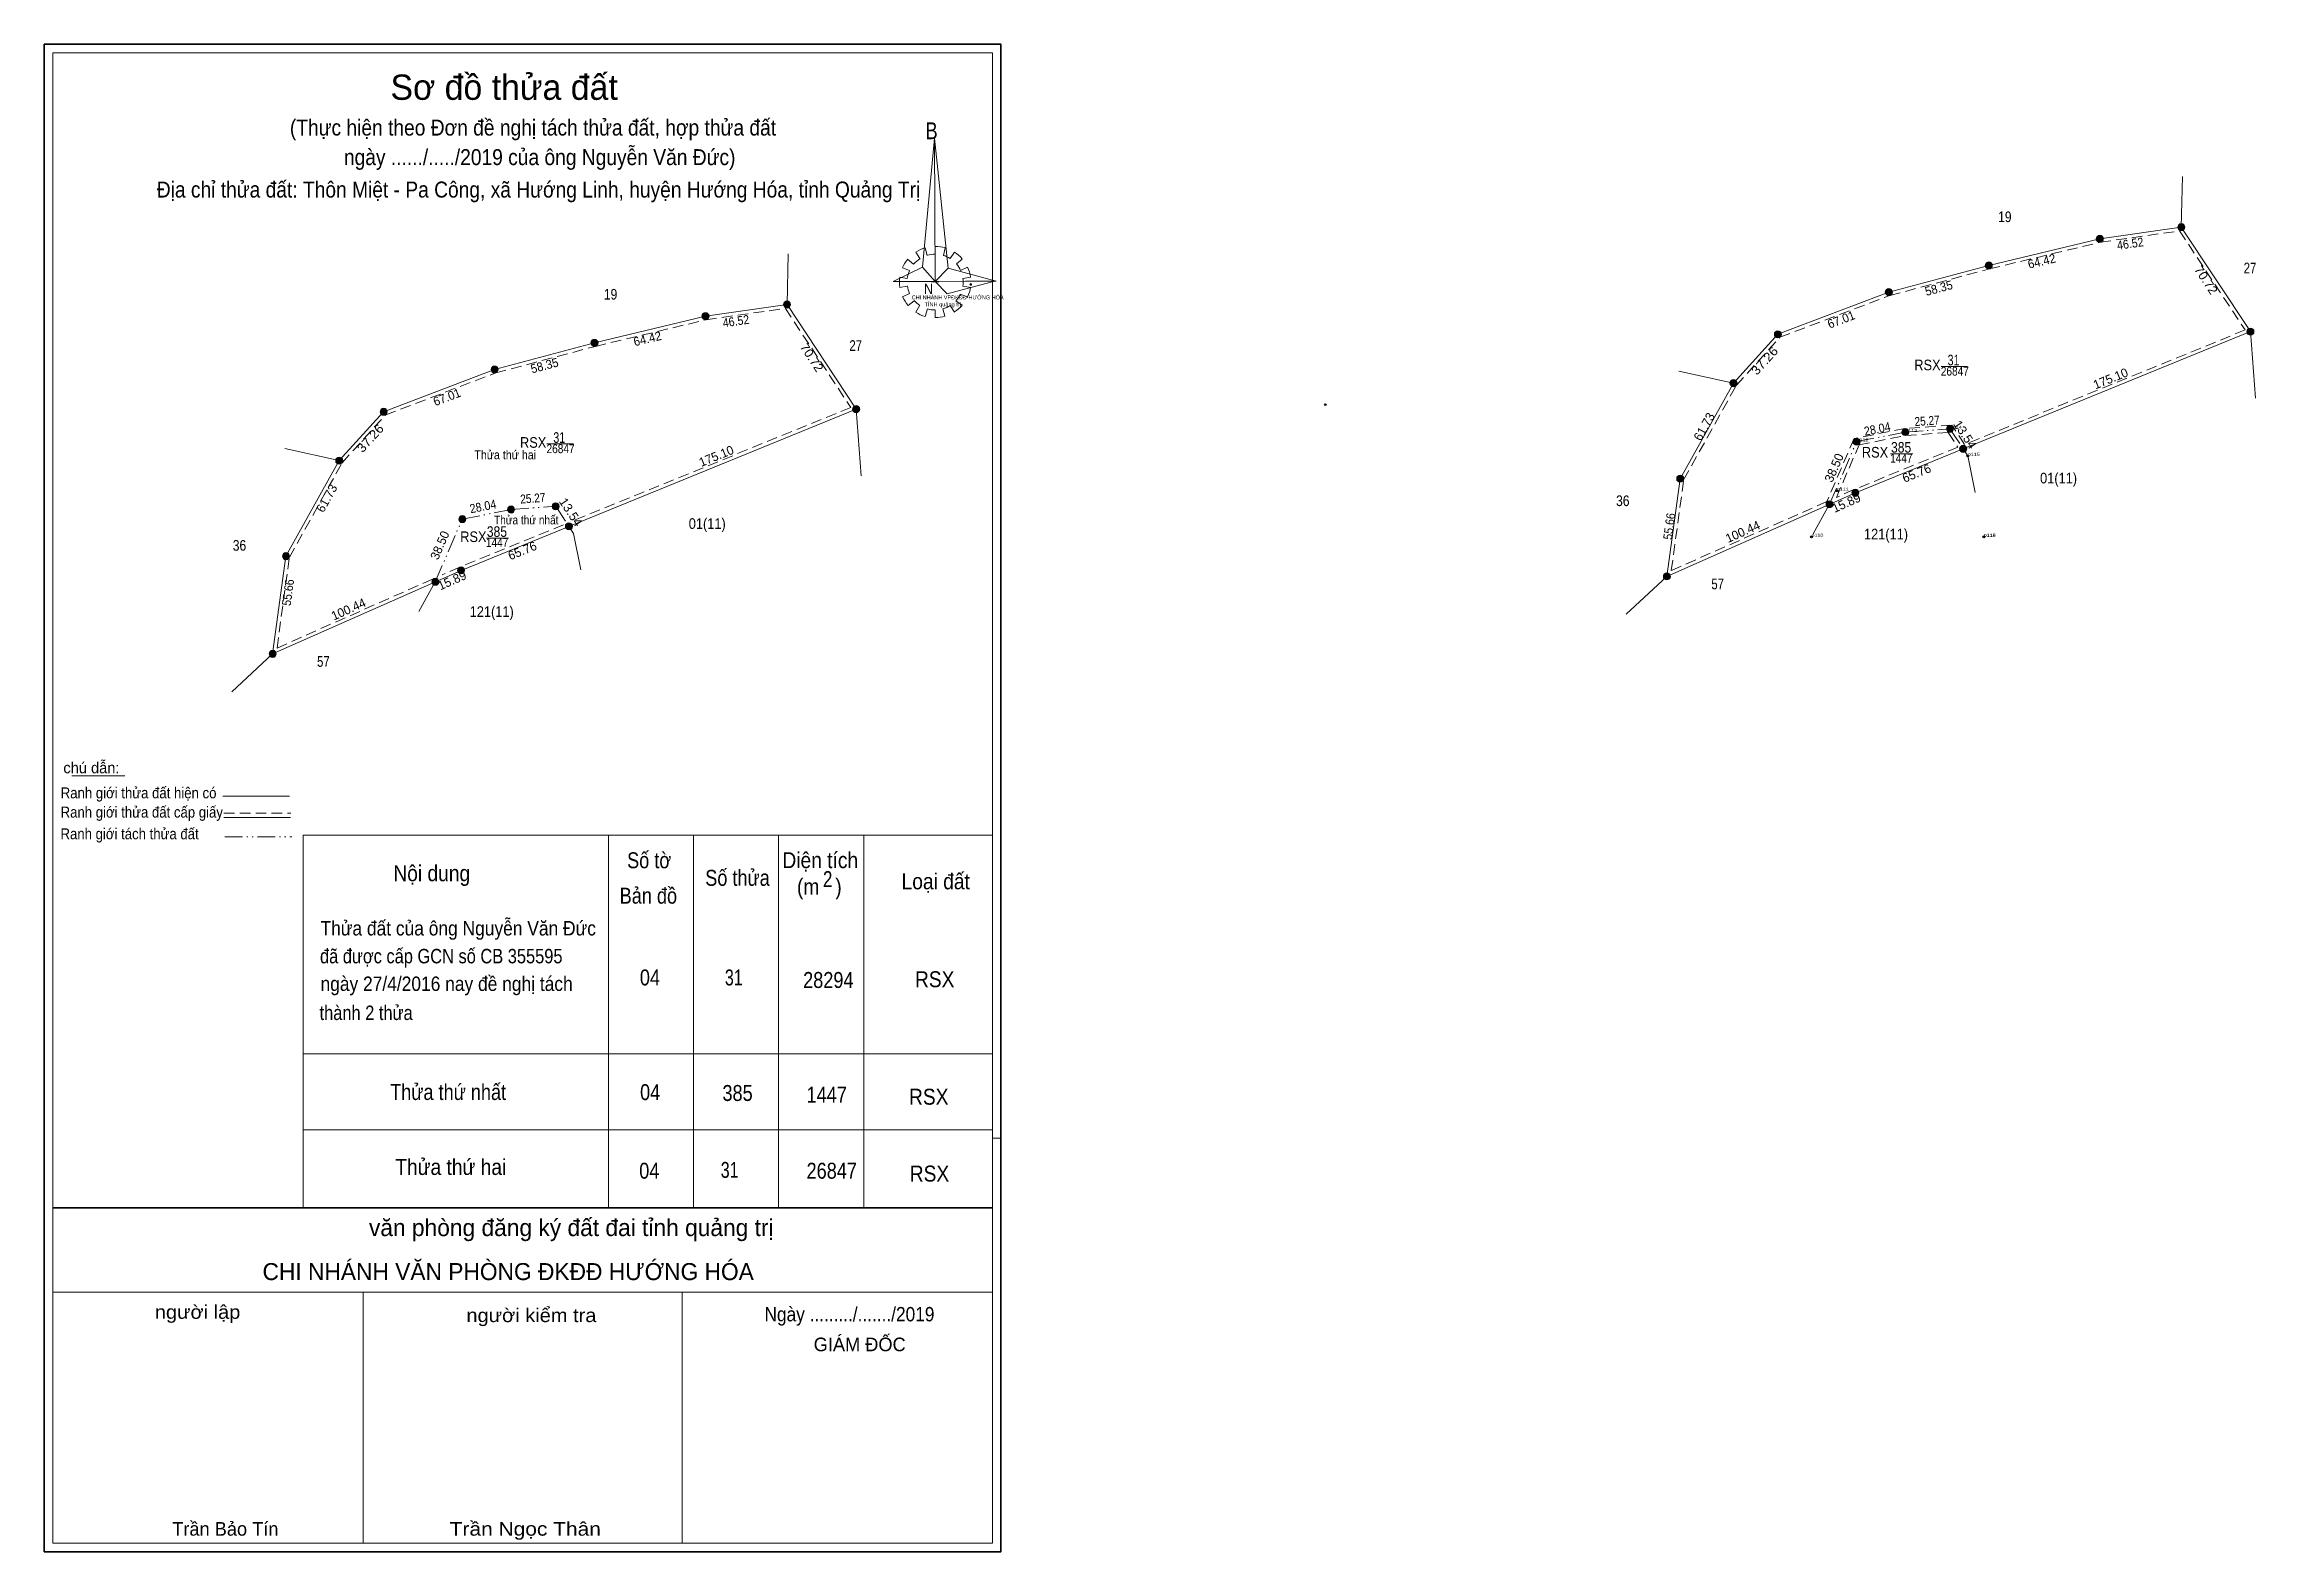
# Model space of a CAD drawing. Header units: metres. Extents: x 553520 to 555307, y 1848861 to 1849712.
# Drawn here: x 553520 to 554768, y 1848861 to 1849712 of the extents above; entities that cross this region are included whole.
import ezdxf
from ezdxf.enums import TextEntityAlignment as Align

# ---------------------------------------------------------------- set-up
doc = ezdxf.new("R2010")
doc.units = ezdxf.units.M
doc.header["$LTSCALE"] = 2
doc.header["$PDMODE"] = 32
doc.header["$PDSIZE"] = 1
doc.linetypes.add('DASH_DOUBLE_DOT', pattern=[9.2, 5, -1.2, 0.3, -1.2, 0.3, -1.2])
doc.linetypes.add('MEDIUM_DASHED', pattern=[4.5, 3, -1.5])
for name, color, linetype, lineweight in [('1', 7, 'MEDIUM_DASHED', 13), ('10', 7, 'Continuous', 13), ('2', 7, 'Continuous', 13), ('28', 7, 'Continuous', 13), ('63', 7, 'Continuous', 13)]:
    doc.layers.add(name, color=color, linetype=linetype, lineweight=lineweight)
for name, color, linetype in [('12', 7, 'Continuous'), ('6', 7, 'Continuous'), ('7', 7, 'Continuous')]:
    doc.layers.add(name, color=color, linetype=linetype)

msp = doc.modelspace()

# ---------------------------------------------------------------- texts
at = {"layer": '1', "width": 0.85}
for s, p in [('26847', (554598.16, 1849525.15)), ('26847', (553811.19, 1849481.41)), ('1447', (554567.95, 1849476.02)), ('1447', (553775.39, 1849428.47))]:
    msp.add_text(s, height=5, dxfattribs=at).set_placement(p, align=Align.CENTER)
at = {"layer": '10'}
for s, width, p in [('19', 0.85, (554626.38, 1849611.82)), ('27', 0.8, (554764.77, 1849582.9)), ('19', 0.85, (553839.41, 1849568.08)), ('27', 0.8, (553977.8, 1849539.16)), ('RSX', 0.9, (554582.69, 1849528.19)), ('31', 0.75, (554597.425, 1849530.97)), ('31', 0.75, (553810.455, 1849487.23)), ('RSX', 0.9, (553795.72, 1849484.45)), ('RSX', 0.9, (554553.11, 1849478.92)), ('385', 0.85, (554567.84, 1849481.7)), ('01(11)', 0.9, (554656.71, 1849464.34)), ('36', 0.85, (554410.75, 1849451.54)), ('01(11)', 0.9, (553893.98, 1849438.67)), ('36', 0.85, (553629.96, 1849426.35)), ('RSX', 0.9, (553761.97, 1849431.25)), ('385', 0.85, (553775.28, 1849434.15)), ('121(11)', 0.9, (554559.305, 1849432.73)), ('57', 0.8, (554464.3, 1849404.58)), ('121(11)', 0.9, (553772.335, 1849388.99)), ('57', 0.8, (553677.33, 1849360.84))]:
    msp.add_text(s, height=6, dxfattribs=dict(at, width=width)).set_placement(p, align=Align.CENTER)
at = {"layer": '12', "width": 1.25}
for s, p in [('p113', (554570.22, 1849493.32)), ('p114', (554595.42, 1849495.14)), ('p112', (554542.7, 1849487.92)), ('p115', (554605.52, 1849479.85)), ('p111', (554531.69, 1849460.16)), ('p110', (554517.28, 1849434.2)), ('p117', (554614.46, 1849434.21)), ('p116', (554614.55, 1849434.12))]:
    msp.add_text(s, height=1.8, dxfattribs=at).set_placement(p)
at = {"layer": '2'}
msp.add_text('Sơ đồ thửa đất', height=14.28, dxfattribs=at).set_placement((553779.345, 1849680.82), align=Align.CENTER)
for s, height, width, p in [('(Thực hiện theo Đơn đề nghị tách thửa đất, hợp thửa đất ', 9, 0.9, (553797.125, 1849660.66)), ('ngày ....../...../2019 của ông Nguyễn Văn Đức)', 9, 0.9, (553799.41, 1849643.98)), ('Địa chỉ thửa đất: Thôn Miệt - Pa Công, xã Hướng Linh, huyện Hướng Hóa, tỉnh Quảng Trị', 9, 0.9, (553798.75, 1849625.68)), ('Thửa thứ hai', 5, 0.9, (553779.955, 1849477.96)), ('Thửa thứ nhất', 5, 0.85, (553791.825, 1849441.21)), ('Ngày ........./......./2019', 8.1, 0.9, (553974.255, 1848991.42))]:
    msp.add_text(s, height=height, dxfattribs=dict(at, width=width)).set_placement(p, align=Align.CENTER)
for s, height, width, p in [('B', 9.508, 0.8, (554017.23, 1849658.61)), ('CHI NHÁNH VPĐKĐĐ-HƯỚNG HÓA', 2.249, 0.95, (554009.37, 1849568.19)), ('N', 5.942, 0.9, (554016.27, 1849571.19)), ('TỈNH quảng trị', 2.25, 1.05, (554016.63, 1849564.29)), ('Ranh giới thửa đất hiện có ', 6.172, 0.9, (553529.07, 1849286.6)), ('Ranh giới thửa đất cấp giấy', 6.172, 0.9, (553529.01, 1849275.74)), ('Ranh giới tách thửa đất', 6.172, 0.9, (553528.95, 1849263.5)), ('Số tờ', 9, 0.85, (553848.75, 1849247.14)), ('Diện tích', 9, 0.9, (553936.41, 1849247.2)), ('Nội dung', 9, 0.9, (553716.81, 1849239.82)), ('Số thửa', 9, 0.85, (553892.85, 1849237.24)), ('2', 9, 0.8, (553959.27, 1849236.52)), ('Loại đất', 9, 0.9, (554003.67, 1849235.26)), ('Bản đồ', 9, 0.85, (553844.55, 1849227.16)), ('(m   )', 9, 0.9, (553944.63, 1849232.26)), ('Thửa đất của ông Nguyễn Văn Đức', 8.15, 0.9, (553675.7, 1849209.2)), ('đã được cấp GCN số CB 355595', 8.15, 0.85, (553675.41, 1849193.48)), ('ngày 27/4/2016 nay đề nghị tách', 8.15, 0.9, (553675.71, 1849177.89)), ('04', 9, 0.85, (553855.95, 1849181.02)), ('31', 9, 0.75, (553903.95, 1849181.02)), ('28294', 9, 0.85, (553948.11, 1849179.58)), ('RSX', 9, 0.9, (554011.23, 1849180)), ('thành 2 thửa', 8.15, 0.85, (553675.17, 1849161.48)), ('Thửa thứ nhất', 9, 0.85, (553715.01, 1849116.34)), ('04', 9, 0.85, (553856.07, 1849116.28)), ('385', 9, 0.85, (553902.57, 1849115.8)), ('1447', 9, 0.85, (553950.03, 1849114.84)), ('RSX', 9, 0.9, (554007.87, 1849113.7)), ('Thửa thứ hai', 9, 0.9, (553717.89, 1849074.04)), ('04', 9, 0.85, (553855.59, 1849071.94)), ('31', 9, 0.75, (553901.61, 1849072.42)), ('26847', 9, 0.85, (553950.03, 1849071.94)), ('RSX', 9, 0.9, (554008.29, 1849070.32))]:
    msp.add_text(s, height=height, dxfattribs=dict(at, width=width)).set_placement(p)
msp.add_text('chú dẫn:', height=6.172, dxfattribs=at).set_placement((553530.57, 1849300.76))
for s, height, p in [('văn phòng đăng ký đất đai tỉnh quảng trị', 9.6, (553931.43, 1849039.54)), ('CHI NHÁNH VĂN PHÒNG ĐKĐĐ HƯỚNG HÓA', 9.6, (553920.28, 1849014.7)), ('GIÁM ĐỐC', 7.68, (554005.99, 1848974.56)), ('Trần Bảo Tín', 7.68, (553651.95, 1848870.46))]:
    msp.add_text(s, height=height, dxfattribs=at).set_placement(p, align=Align.RIGHT)
for s, width, p in [('người lập', 1.1, (553630.44, 1848992.86)), ('người kiểm tra', 1.1, (553831.42, 1848991)), ('Trần Ngọc Thân', 1.15, (553833.95, 1848870.46))]:
    msp.add_text(s, height=7.68, dxfattribs=dict(at, width=width)).set_placement(p, align=Align.RIGHT)
at = {"layer": '63'}
for s, rotation, width, p in [('64.42', 13.501, 0.95, (554647.786, 1849587.316)), ('46.52', 8.144, 0.9, (554697.511, 1849597.189)), ('70.72', 303.465, 1.05, (554737.866, 1849577.764)), ('58.35', 14.946, 0.95, (554589.76, 1849572.183)), ('46.52', 8.144, 0.9, (553910.541, 1849553.449)), ('67.01', 20.823, 0.95, (554534.901, 1849554.453)), ('64.42', 13.501, 0.95, (553860.816, 1849543.576)), ('70.72', 303.465, 1.05, (553950.896, 1849534.024)), ('58.35', 14.946, 0.95, (553802.785, 1849528.442)), ('37.26', 47.741, 1.1, (554492.635, 1849531.869)), ('67.01', 20.823, 0.95, (553747.931, 1849510.713)), ('37.26', 47.741, 1.1, (553705.669, 1849488.134)), ('28.04', 11.102, 0.9, (554554.844, 1849492.654)), ('25.27', 4.131, 0.85, (554582.685, 1849497.19)), ('13.54', 303.432, 1.05, (554601.873, 1849490.527)), ('28.04', 11.102, 0.9, (553767.874, 1849448.914)), ('25.27', 4.131, 0.85, (553795.715, 1849453.45)), ('13.54', 303.432, 1.05, (553814.907, 1849446.782)), ('55.66', 82.235, 0.9, (554439.456, 1849439.777)), ('55.66', 82.235, 0.9, (553659.846, 1849402.457))]:
    msp.add_text(s, height=5, rotation=rotation, dxfattribs=dict(at, width=width)).set_placement(p, align=Align.CENTER)
for s, rotation, p in [('175.10', 22.2, (554687.02, 1849521.211)), ('61.73', 60.848, (554458.887, 1849495.172)), ('175.10', 22.2, (553900.05, 1849477.471)), ('38.50', 66.698, (554532.292, 1849472.176)), ('65.76', 22.196, (554577.521, 1849467.816)), ('61.73', 60.848, (553681.414, 1849454.757)), ('15.89', 23.904, (554537.942, 1849451.058)), ('100.44', 23.906, (554479.482, 1849434.787)), ('38.50', 66.698, (553745.322, 1849428.436)), ('65.76', 22.196, (553790.551, 1849424.076)), ('15.89', 23.904, (553750.972, 1849407.318)), ('100.44', 23.906, (553692.512, 1849391.047))]:
    msp.add_text(s, height=5, rotation=rotation, dxfattribs=at).set_placement(p, align=Align.CENTER)

# ---------------------------------------------------------------- hatches: boundary and pattern name
at = {"layer": '1'}
for points in [[(554597.42, 1849495.14, 1), (554593.42, 1849495.14, 1)], [(554544, 1849459, 1), (554540, 1849459, 1)], [(553810.454, 1849451.409, 1), (553806.454, 1849451.409, 1)], [(553757.034, 1849415.269, 1), (553753.034, 1849415.269, 1)]]:
    msp.add_hatch(color=256, dxfattribs=at).paths.add_polyline_path(points)
at = {"layer": '10'}
for points in [[(554728, 1849609, 1), (554724, 1849609, 1)], [(554681.95, 1849602.41, 1), (554677.95, 1849602.41, 1)], [(554619.31, 1849587.37, 1), (554615.31, 1849587.37, 1)], [(554562.93, 1849572.32, 1), (554558.93, 1849572.32, 1)], [(553894.984, 1849558.679, 1), (553890.984, 1849558.679, 1)], [(553941.034, 1849565.269, 1), (553937.034, 1849565.269, 1)], [(553832.344, 1849543.639, 1), (553828.344, 1849543.639, 1)], [(554500.3, 1849548.5, 1), (554496.3, 1849548.5, 1)], [(554767, 1849550, 1), (554763, 1849550, 1)], [(553775.964, 1849528.589, 1), (553771.964, 1849528.589, 1)], [(554475.24, 1849520.92, 1), (554471.24, 1849520.92, 1)], [(553713.334, 1849504.769, 1), (553709.334, 1849504.769, 1)], [(553980.034, 1849506.269, 1), (553976.034, 1849506.269, 1)], [(554572.22, 1849493.32, 1), (554568.22, 1849493.32, 1)], [(554544.7, 1849487.92, 1), (554540.7, 1849487.92, 1)], [(554604.88, 1849483.84, 1), (554600.88, 1849483.84, 1)], [(553688.274, 1849477.189, 1), (553684.274, 1849477.189, 1)], [(554445.17, 1849467.01, 1), (554441.17, 1849467.01, 1)], [(553757.734, 1849444.189, 1), (553753.734, 1849444.189, 1)], [(553785.254, 1849449.589, 1), (553781.254, 1849449.589, 1)], [(554529.47, 1849452.56, 1), (554525.47, 1849452.56, 1)], [(553817.914, 1849440.109, 1), (553813.914, 1849440.109, 1)], [(553658.204, 1849423.279, 1), (553654.204, 1849423.279, 1)], [(553742.504, 1849408.829, 1), (553738.504, 1849408.829, 1)], [(554437.65, 1849411.86, 1), (554433.65, 1849411.86, 1)], [(553650.684, 1849368.129, 1), (553646.684, 1849368.129, 1)]]:
    msp.add_hatch(color=256, dxfattribs=at).paths.add_polyline_path(points)

# ---------------------------------------------------------------- linework, layer by layer
at = {"layer": '1'}
for points in [[(554725.03, 1849606.84), (554761.99, 1849550.93), (554603.64, 1849486.31), (554596.44, 1849497.22), (554569.95, 1849495.31), (554541.28, 1849489.68), (554525.94, 1849454.07), (554438.12, 1849415.14), (554445.1, 1849466.37), (554474.87, 1849519.75), (554499.46, 1849546.8), (554561.55, 1849570.41), (554617.8, 1849585.43), (554680.33, 1849600.44)], [(554594.4, 1849493.06), (554599.87, 1849484.77), (554541.22, 1849460.84), (554531.33, 1849456.46), (554544.12, 1849486.16), (554570.49, 1849491.33)]]:
    msp.add_lwpolyline(points, close=True, dxfattribs=at)
for points in [[(553738.97, 1849410.34), (553651.15, 1849371.41), (553658.13, 1849422.64), (553687.9, 1849476.02), (553712.49, 1849503.07), (553774.58, 1849526.68), (553830.83, 1849541.7), (553893.36, 1849556.71), (553938.06, 1849563.11)], [(553938.06, 1849563.11), (553975.02, 1849507.2), (553816.67, 1849442.58)], [(553812.9, 1849441.04), (553754.25, 1849417.11), (553744.36, 1849412.73)]]:
    msp.add_lwpolyline(points, dxfattribs=at)
at = {"layer": '1', "linetype": 'Continuous'}
for centre in [(554595.42, 1849495.14), (554542, 1849459), (553808.454, 1849451.409), (553755.034, 1849415.269)]:
    msp.add_circle(centre, 2, dxfattribs=at)
at = {"layer": '10'}
for p, q in [((554726, 1849609), (554726.69, 1849637.59)), ((553939.03, 1849565.27), (553939.72, 1849593.86)), ((554765, 1849550), (554767.91, 1849512.39)), ((554590.44, 1849530.33), (554605.4, 1849530.33)), ((554442.47, 1849527.73), (554473.24, 1849520.92)), ((553978.03, 1849506.27), (553980.94, 1849468.66)), ((553655.5, 1849484), (553686.27, 1849477.19)), ((553803.47, 1849486.6), (553818.43, 1849486.6)), ((554561.87, 1849481.06), (554574.4, 1849481.06)), ((554527.47, 1849452.56), (554518.2, 1849435.86)), ((553769.31, 1849433.52), (553781.84, 1849433.52)), ((553740.5, 1849408.83), (553731.23, 1849392.13)), ((554412.7, 1849390.48), (554435.65, 1849411.86)), ((553625.73, 1849346.75), (553648.68, 1849368.13))]:
    msp.add_line(p, q, dxfattribs=at)
for points in [[(554435.65, 1849411.86), (554542, 1849459), (554765, 1849550), (554726, 1849609)], [(554473.24, 1849520.92), (554498.3, 1849548.5), (554560.93, 1849572.32), (554617.31, 1849587.37), (554679.95, 1849602.41), (554726, 1849609)], [(553648.68, 1849368.13), (553755.03, 1849415.27), (553978.03, 1849506.27), (553939.03, 1849565.27)], [(553686.27, 1849477.19), (553711.33, 1849504.77), (553773.96, 1849528.59), (553830.34, 1849543.64), (553892.98, 1849558.68), (553939.03, 1849565.27)], [(554435.65, 1849411.86), (554443.17, 1849467.01), (554473.24, 1849520.92)], [(553648.68, 1849368.13), (553656.2, 1849423.28), (553686.27, 1849477.19)]]:
    msp.add_lwpolyline(points, dxfattribs=at)
at = {"layer": '10', "linetype": 'DASH_DOUBLE_DOT'}
for points in [[(554527.47, 1849452.56), (554542.7, 1849487.92), (554570.22, 1849493.32), (554595.42, 1849495.14), (554602.88, 1849483.84)], [(553740.5, 1849408.83), (553755.73, 1849444.19), (553783.25, 1849449.59), (553808.45, 1849451.41), (553815.91, 1849440.11)]]:
    msp.add_lwpolyline(points, dxfattribs=at)
at = {"layer": '10'}
for centre in [(554726, 1849609), (554679.95, 1849602.41), (554617.31, 1849587.37), (554560.93, 1849572.32), (553892.984, 1849558.679), (553939.034, 1849565.269), (553830.344, 1849543.639), (554498.3, 1849548.5), (554765, 1849550), (553773.964, 1849528.589), (554473.24, 1849520.92), (553711.334, 1849504.769), (553978.034, 1849506.269), (554570.22, 1849493.32), (554542.7, 1849487.92), (554602.88, 1849483.84), (553686.274, 1849477.189), (554443.17, 1849467.01), (553755.734, 1849444.189), (553783.254, 1849449.589), (554527.47, 1849452.56), (553815.914, 1849440.109), (553656.204, 1849423.279), (553740.504, 1849408.829), (554435.65, 1849411.86), (553648.684, 1849368.129)]:
    msp.add_circle(centre, 2, dxfattribs=at)
at = {"layer": '2'}
for p, q in [((554014.04, 1849591.24), (554011.68, 1849594.8)), ((554017.05, 1849597.25), (554018.1, 1849593.02)), ((554022.55, 1849593.7), (554022.68, 1849598.07)), ((554028.3, 1849597.25), (554027.26, 1849592.88)), ((554031.18, 1849591.24), (554033.54, 1849594.8)), ((554002.52, 1849580.72), (554006.84, 1849580.04)), ((554008.15, 1849584.41), (554004.22, 1849586.05)), ((554007.1, 1849590.97), (554010.37, 1849588.1)), ((554037.86, 1849590.97), (554034.59, 1849588.24)), ((554036.94, 1849584.55), (554040.87, 1849586.46)), ((554042.7, 1849580.72), (554038.25, 1849580.04)), ((554006.84, 1849575.67), (554002.52, 1849574.99)), ((554004.22, 1849569.66), (554008.15, 1849571.57)), ((554010.77, 1849567.47), (554007.36, 1849564.74)), ((554020.45, 1849578.13), (554024.64, 1849578.13)), ((554034.33, 1849567.47), (554037.86, 1849564.88)), ((554041, 1849569.52), (554036.68, 1849571.16)), ((554038.25, 1849575.67), (554042.7, 1849574.99)), ((554011.68, 1849561.05), (554013.91, 1849564.88)), ((554018.36, 1849562.83), (554017.05, 1849558.59)), ((554022.55, 1849557.91), (554022.55, 1849562.14)), ((554026.87, 1849562.83), (554028.17, 1849558.73)), ((554033.54, 1849561.05), (554031.18, 1849564.74)), ((553535.38, 1849299.33), (553565.2, 1849299.33)), ((553620.52, 1849287.81), (553658.14, 1849287.81)), ((553621.12, 1849275.75), (553658.68, 1849275.75)), ((553665.84, 1849265.84), (554055, 1849265.84)), ((553665.84, 1849265.84), (553665.84, 1849055.55)), ((553838.29, 1849265.84), (553838.29, 1849055.55)), ((553886.29, 1849265.84), (553886.29, 1849055.55)), ((553934.29, 1849265.84), (553934.29, 1849055.55)), ((553982.29, 1849265.84), (553982.29, 1849055.55)), ((553665.84, 1849142.43), (554055, 1849142.43)), ((553665.84, 1849099.59), (554055, 1849099.59)), ((554054.97, 1849094.85), (554059.78, 1849094.85)), ((553665.84, 1849055.56), (554055, 1849055.56)), ((553519.76, 1849050.91), (553519.76, 1848861.38)), ((553524.6, 1849007.94), (554055, 1849007.94)), ((553699.76, 1849007.94), (553699.76, 1848866.22)), ((553879.76, 1849007.94), (553879.76, 1848866.22))]:
    msp.add_line(p, q, dxfattribs=at)
at = {"layer": '2', "linetype": 'MEDIUM_DASHED'}
msp.add_line((553621.12, 1849278.27), (553658.98, 1849278.27), dxfattribs=at)
at = {"layer": '2', "linetype": 'DASH_DOUBLE_DOT'}
msp.add_line((553621.66, 1849264.89), (553659.46, 1849264.89), dxfattribs=at)
at = {"layer": '2', "lineweight": 35}
msp.add_line((553524.6, 1849055.56), (554055, 1849055.56), dxfattribs=at)
at = {"layer": '2'}
for points in [[(553519.76, 1848861.38), (553519.76, 1849712.17), (554059.76, 1849712.17), (554059.76, 1848861.38)], [(553519.76, 1848861.38), (553519.76, 1849712.17), (554059.76, 1849712.17), (554059.76, 1848861.38)], [(554054.97, 1849055.56), (554054.97, 1848866.2), (553524.57, 1848866.2), (553524.57, 1849707.4), (554054.97, 1849707.4)], [(554022.28, 1849659.28), (554022.55, 1849578.27), (554015.48, 1849586.33)], [(554022.28, 1849659.28), (554022.55, 1849578.27), (554030.01, 1849585.78)], [(553998.99, 1849578.27), (554015.48, 1849586.33), (554022.55, 1849578.27)], [(554057.1, 1849578.54), (554022.55, 1849578.27), (554030.01, 1849585.78)], [(554056.84, 1849578.67), (554029.35, 1849571.3), (554022.55, 1849578.27)]]:
    msp.add_lwpolyline(points, close=True, dxfattribs=at)
at = {"layer": '2', "lineweight": 35}
msp.add_lwpolyline([(553519.77, 1849712.2), (554059.77, 1849712.2), (554059.77, 1848861.4), (553519.77, 1848861.4)], close=True, dxfattribs=at)
at = {"layer": '2'}
for centre, major_axis, start_param, end_param in [((554022.612, 1849577.983), (20.19, 0), 1.84955988, 2.13900916), ((554022.612, 1849577.983), (15.823, 0), 1.56985589, 1.85611068), ((554022.612, 1849577.983), (20.19, 0), 1.27924208, 1.56332225), ((554022.612, 1849577.983), (15.823, 0), 1.00270906, 1.2755622), ((554022.612, 1849577.983), (20.19, 0), 0.71056237, 0.99687234), ((554022.612, 1849577.983), (20.19, 0), 3.00667928, 3.29139349), ((554022.612, 1849577.983), (20.19, 0), 2.43958176, 2.72400246), ((554022.612, 1849577.983), (15.823, 0), 2.72368549, 3.01515824), ((554022.612, 1849577.983), (15.823, 0), 2.13373541, 2.44496261), ((554022.612, 1849577.983), (15.823, 0), 0.42678376, 0.70646463), ((554022.612, 1849577.983), (15.823, 0), 6.13558388, 6.41618463), ((554022.612, 1849577.983), (20.19, 0), 0.1390515, 0.43393316), ((554022.612, 1849577.983), (20.19, 0), 3.56988637, 3.85691866), ((554022.612, 1849577.983), (15.823, 0), 3.28229955, 3.56105054), ((554022.612, 1849577.983), (15.823, 0), 3.86077574, 4.13258255), ((554022.612, 1849577.983), (15.823, 0), 5.56137327, 5.83951437), ((554022.612, 1849577.983), (20.19, 0), 5.85230288, 6.13839648), ((554022.497, 1849577.863), (20.19, 0), 4.1470906, 4.43659307), ((554022.612, 1849577.983), (15.823, 0), 4.43854677, 4.71314001), ((554022.612, 1849577.983), (20.19, 0), 4.71301008, 4.99761054), ((554022.612, 1849577.983), (15.823, 0), 4.99087134, 5.28933161), ((554022.612, 1849577.983), (20.19, 0), 5.28561416, 5.56798705)]:
    msp.add_ellipse(centre, major_axis=major_axis, ratio=0.995001, start_param=start_param, end_param=end_param, dxfattribs=at)
msp.add_point((554042.7, 1849576.63), dxfattribs=at)
at = {"layer": '28'}
for p, q in [((554605.52, 1849479.85), (554609.6, 1849459.2)), ((553818.55, 1849436.12), (553822.63, 1849415.47))]:
    msp.add_line(p, q, dxfattribs=at)
at = {"layer": '6'}
msp.add_point((554242.84, 1849508.76), dxfattribs=at)
at = {"layer": '63'}
for p, q in [((554605.52, 1849479.85), (554602.88, 1849483.84)), ((553818.55, 1849436.12), (553815.91, 1849440.11))]:
    msp.add_line(p, q, dxfattribs=at)
at = {"layer": '7'}
for p in [(554570.22, 1849493.32), (554595.42, 1849495.14), (554542.7, 1849487.92), (554605.52, 1849479.85), (554531.69, 1849460.16), (554517.28, 1849434.2), (554614.46, 1849434.21), (554614.55, 1849434.12)]:
    msp.add_point(p, dxfattribs=at)

msp.set_redraw_order([(e.dxf.handle, doc.entitydb.next_handle()) for e in msp.query("TEXT MTEXT ATTDEF DIMENSION ARC_DIMENSION")])  # texts and dimensions are drawn at this point

doc.saveas('drawing.dxf')
